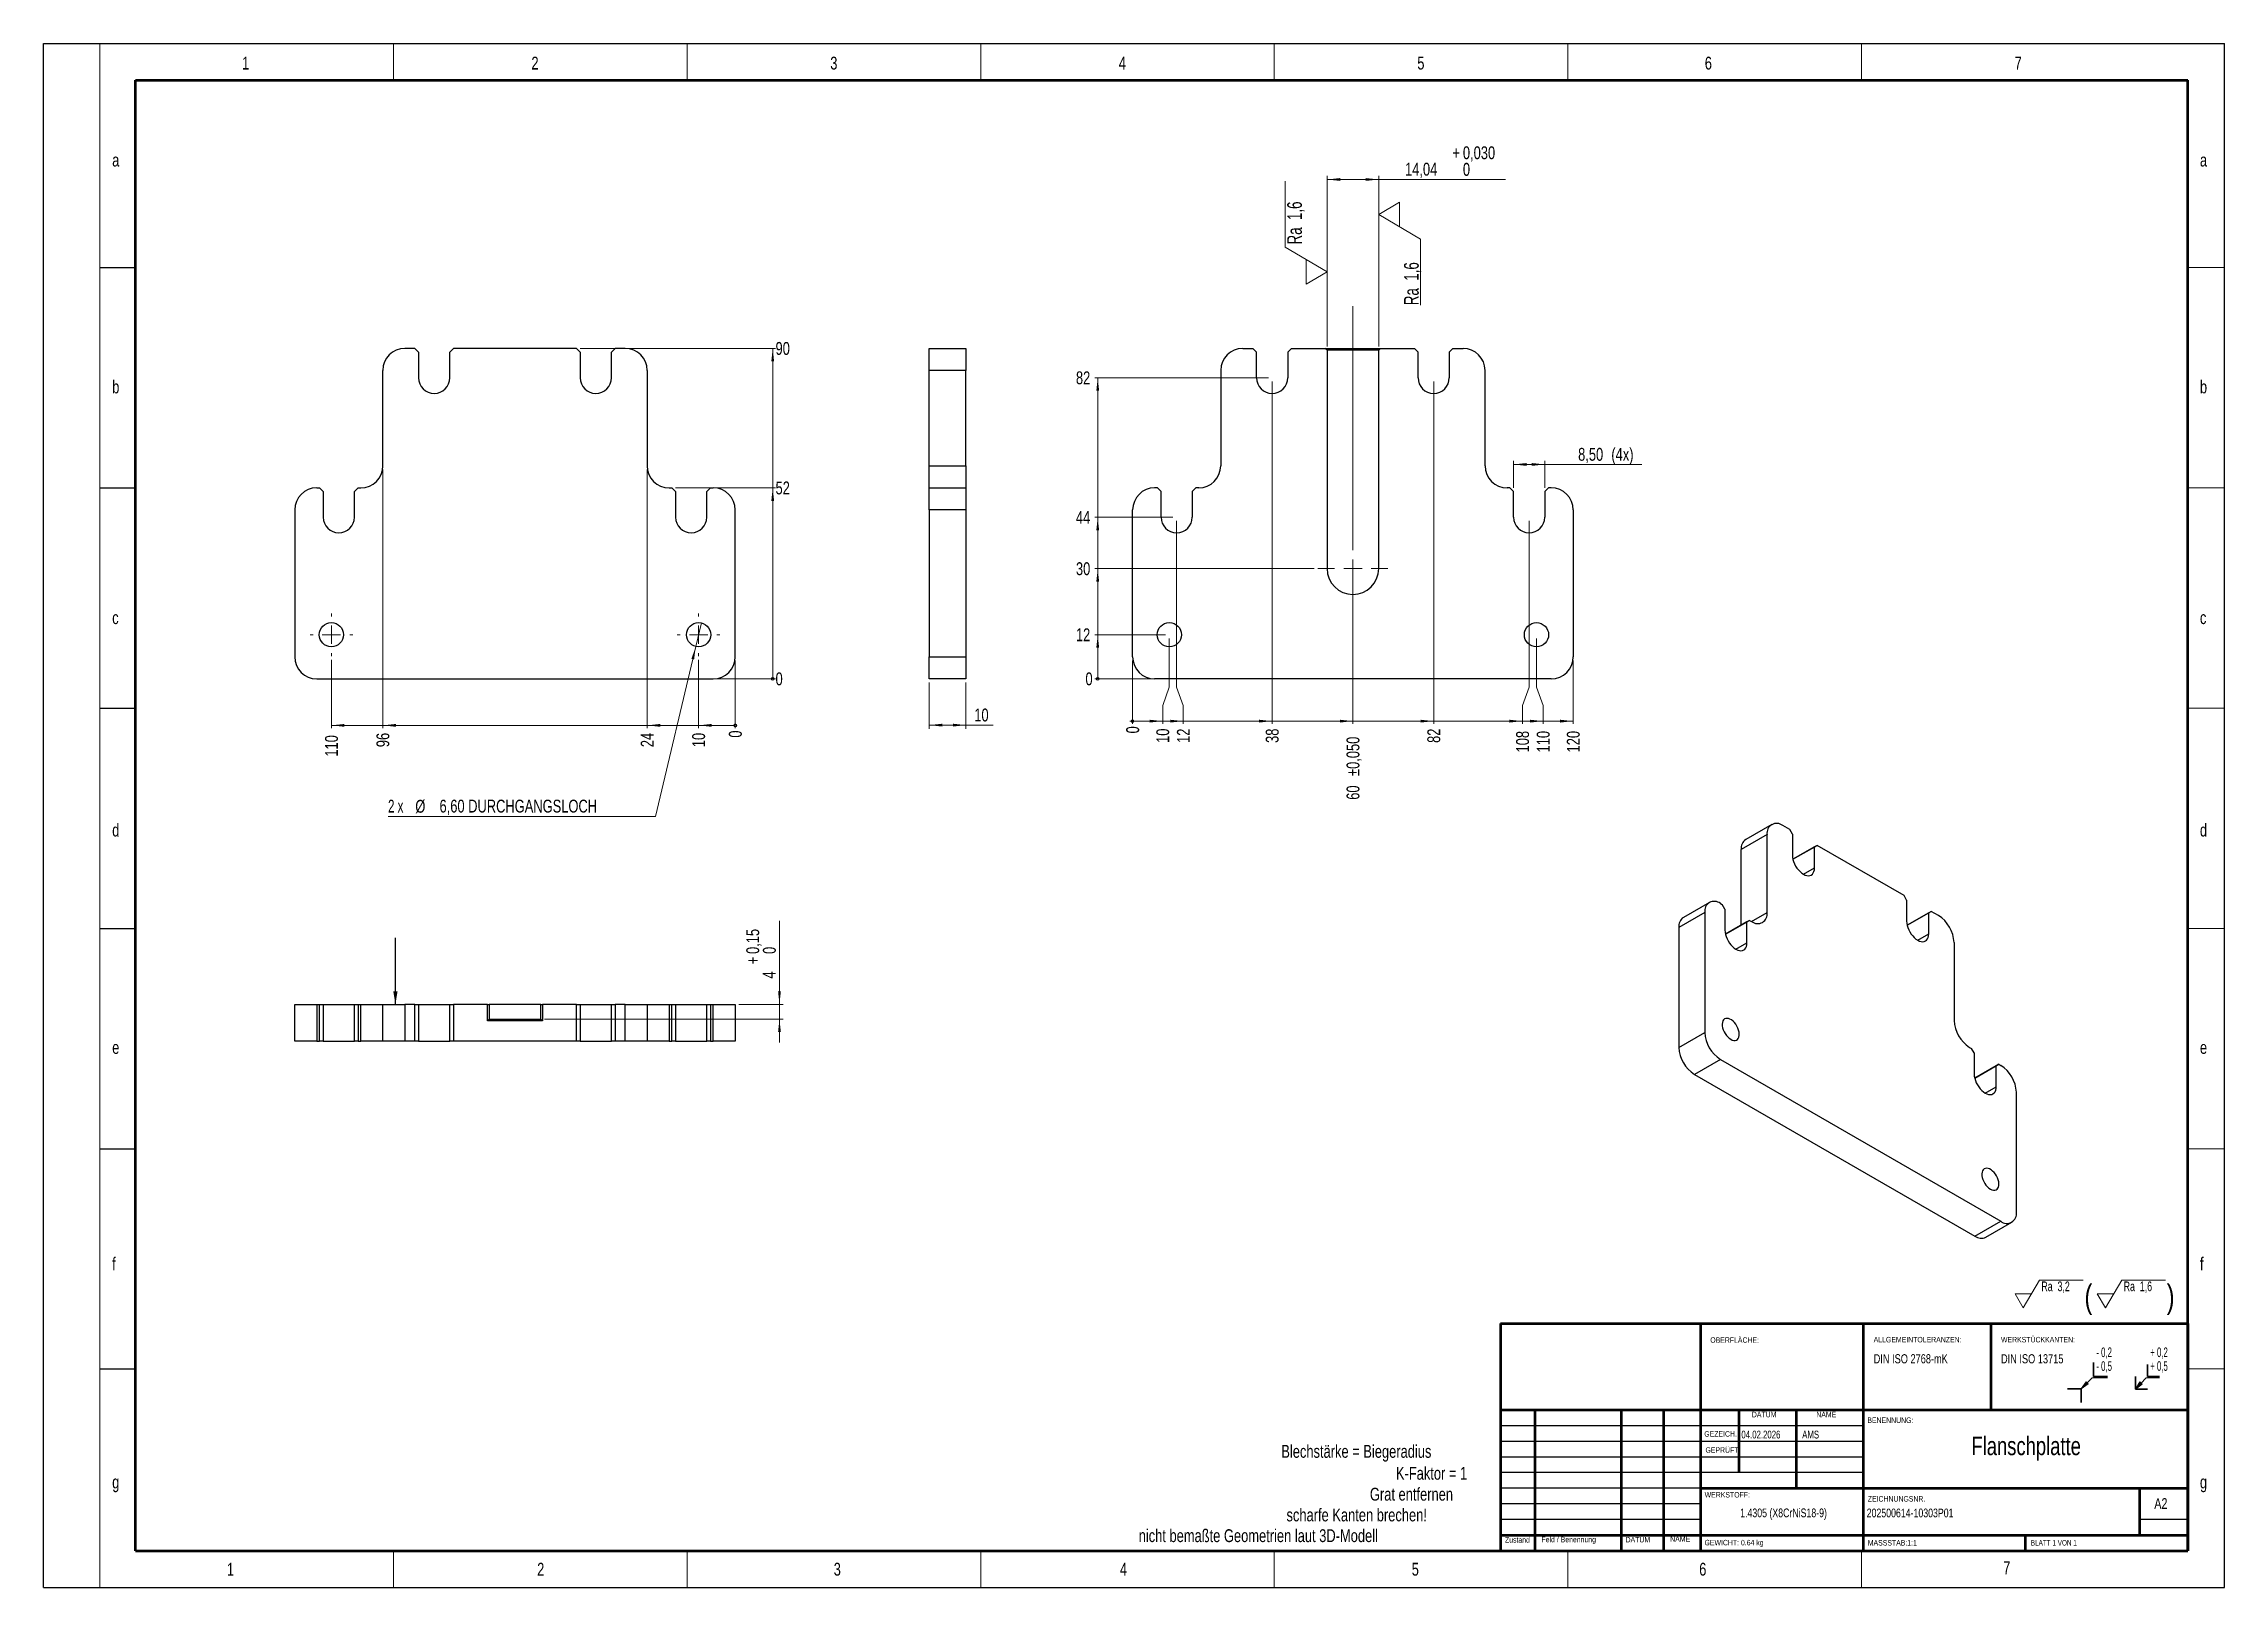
# Model space of a CAD drawing. Header units: millimetres. Extents: x 0 to 594, y 0 to 421.
import ezdxf

# ---------------------------------------------------------------- set-up
doc = ezdxf.new("R2010")
doc.units = ezdxf.units.MM
doc.header["$PDSIZE"] = -1
doc.styles.add('SLDTEXTSTYLE0', font='TXT', dxfattribs={"width": 0.605})
doc.styles.add('SLDTEXTSTYLE1', font='TXT', dxfattribs={"width": 0.678571})
doc.styles.add('SLDTEXTSTYLE2', font='TXT', dxfattribs={"width": 0.75})
doc.styles.add('SLDTEXTSTYLE3', font='TXT', dxfattribs={"width": 0.692308})
doc.styles.add('SLDTEXTSTYLE4', font='TXT', dxfattribs={"width": 0.666667})
doc.dimstyles.new('SLDDIMSTYLE0', dxfattribs={"dimtxt": 3.5, "dimasz": 0.254, "dimexe": 0, "dimexo": 0.0625, "dimgap": 0.875, "dimtad": 0, "dimtih": 1, "dimtoh": 1, "dimdec": 0, "dimrnd": 1e-09, "dimdsep": 46, "dimtxsty": 'SLDTEXTSTYLE2', "dimblk1": 'ORIGIN', "dimblk2": 'ORIGIN', "dimsah": 1, "dimcen": 0.09, "dimadec": 0, "dimazin": 2, "dimtfac": 1, "dimtdec": 3, "dimtofl": 0, "dimtmove": 0, "dimatfit": 3, "dimldrblk": 'ORIGIN', "dimfxl": 1, "dimfrac": 2, "dimtolj": 1, "dimtzin": 12, "dimarcsym": 0})
doc.dimstyles.new('SLDDIMSTYLE1', dxfattribs={"dimtxt": 3.5, "dimasz": 3.556, "dimexe": 0, "dimexo": 0.0625, "dimgap": 0.875, "dimtad": 0, "dimtih": 1, "dimtoh": 1, "dimrnd": 1e-09, "dimzin": 12, "dimdsep": 46, "dimtxsty": 'SLDTEXTSTYLE2', "dimsah": 1, "dimcen": 0.09, "dimadec": 0, "dimazin": 3, "dimtfac": 1, "dimtdec": 3, "dimtofl": 0, "dimtmove": 0, "dimatfit": 3, "dimfxl": 1, "dimfrac": 2, "dimtolj": 1, "dimtzin": 12, "dimarcsym": 0})
doc.dimstyles.new('SLDDIMSTYLE2', dxfattribs={"dimtxt": 3.5, "dimasz": 3.556, "dimexe": 0, "dimexo": 0.0625, "dimgap": 0.875, "dimtad": 0, "dimtih": 1, "dimtoh": 1, "dimrnd": 1e-09, "dimzin": 4, "dimdsep": 46, "dimtxsty": 'SLDTEXTSTYLE2', "dimblk1": 'NONE', "dimsah": 1, "dimcen": 0, "dimadec": 0, "dimazin": 1, "dimtfac": 1, "dimtdec": 3, "dimtmove": 0, "dimatfit": 3, "dimldrblk": 'NONE', "dimfxl": 1, "dimfrac": 2, "dimtolj": 1, "dimtzin": 12, "dimarcsym": 0})
doc.dimstyles.new('SLDDIMSTYLE3', dxfattribs={"dimtxt": 3.5, "dimasz": 3.556, "dimexe": 0, "dimexo": 0.0625, "dimgap": 0.875, "dimtad": 1, "dimrnd": 1e-09, "dimzin": 12, "dimdsep": 46, "dimtxsty": 'SLDTEXTSTYLE2', "dimsah": 1, "dimcen": 0.09, "dimadec": 0, "dimazin": 3, "dimtfac": 1, "dimtdec": 3, "dimtofl": 0, "dimtmove": 0, "dimatfit": 3, "dimfxl": 1, "dimfrac": 2, "dimtolj": 1, "dimtzin": 12, "dimarcsym": 0})
doc.dimstyles.new('SLDDIMSTYLE4', dxfattribs={"dimtxt": 3.5, "dimasz": 3.556, "dimexe": 0, "dimexo": 0.0625, "dimgap": 0.875, "dimtad": 0, "dimtih": 1, "dimtoh": 1, "dimrnd": 1e-09, "dimzin": 12, "dimdsep": 46, "dimtxsty": 'SLDTEXTSTYLE2', "dimsah": 1, "dimcen": 0.09, "dimadec": 0, "dimazin": 3, "dimtol": 1, "dimtp": 0.05, "dimtm": 0.05, "dimtfac": 1, "dimtdec": 3, "dimtofl": 0, "dimtmove": 0, "dimatfit": 3, "dimfxl": 1, "dimfrac": 2, "dimtolj": 1, "dimarcsym": 0})
doc.dimstyles.new('SLDDIMSTYLE5', dxfattribs={"dimtxt": 3.5, "dimasz": 3.556, "dimexe": 0, "dimexo": 0.0625, "dimgap": 0.875, "dimtad": 1, "dimrnd": 1e-09, "dimzin": 12, "dimdsep": 46, "dimtxsty": 'SLDTEXTSTYLE2', "dimsah": 1, "dimcen": 0.09, "dimadec": 0, "dimazin": 3, "dimtol": 1, "dimtp": 0.03, "dimtfac": 1, "dimtdec": 3, "dimtofl": 0, "dimtmove": 0, "dimatfit": 3, "dimfxl": 1, "dimfrac": 2, "dimtolj": 1, "dimarcsym": 0})
doc.dimstyles.new('SLDDIMSTYLE6', dxfattribs={"dimtxt": 3.5, "dimasz": 3.556, "dimexe": 0, "dimexo": 0.0625, "dimgap": 0.875, "dimtad": 1, "dimrnd": 1e-09, "dimzin": 12, "dimdsep": 46, "dimtxsty": 'SLDTEXTSTYLE2', "dimsah": 1, "dimcen": 0.09, "dimadec": 0, "dimazin": 3, "dimtol": 1, "dimtp": 0.15, "dimtfac": 1, "dimtmove": 0, "dimatfit": 0, "dimfxl": 1, "dimfrac": 2, "dimtolj": 1, "dimarcsym": 0})
doc.dimstyles.new('SLDDIMSTYLE8', dxfattribs={"dimtxt": 0.18, "dimasz": 3.556, "dimexe": 0, "dimexo": 0.0625, "dimgap": 0, "dimtad": 0, "dimtih": 1, "dimtoh": 1, "dimdec": 0, "dimrnd": 1e-09, "dimzin": 0, "dimdsep": 46, "dimtxsty": 'Standard', "dimsah": 1, "dimcen": 0.09, "dimadec": 0, "dimazin": 0, "dimtfac": 3.556, "dimtdec": 0, "dimtofl": 0, "dimtmove": 0, "dimatfit": 3, "dimfxl": 1, "dimfrac": 2, "dimtolj": 1, "dimtzin": 0, "dimarcsym": 0})

msp = doc.modelspace()

# ---------------------------------------------------------------- texts
at = {"color": 7, "linetype": 'Continuous', "lineweight": 0}
for s, insert, char_height, attachment_point, style in [('1', (54.042, 416.945), 3.5, 1, 'SLDTEXTSTYLE2'), ('2', (132.855, 416.945), 3.5, 1, 'SLDTEXTSTYLE2'), ('3', (214.252, 416.945), 3.5, 1, 'SLDTEXTSTYLE2'), ('4', (292.832, 416.945), 3.5, 1, 'SLDTEXTSTYLE2'), ('5', (374.142, 416.945), 3.5, 1, 'SLDTEXTSTYLE2'), ('6', (452.439, 416.945), 3.5, 1, 'SLDTEXTSTYLE2'), ('7', (536.826, 416.945), 3.5, 1, 'SLDTEXTSTYLE2'), ('a', (18.675, 390.526), 3.5, 1, 'SLDTEXTSTYLE2'), ('a', (587.302, 390.526), 3.5, 1, 'SLDTEXTSTYLE2'), ('b', (18.675, 328.74), 3.5, 1, 'SLDTEXTSTYLE2'), ('b', (587.302, 328.74), 3.5, 1, 'SLDTEXTSTYLE2'), ('c', (18.675, 265.882), 3.5, 1, 'SLDTEXTSTYLE2'), ('c', (587.302, 265.882), 3.5, 1, 'SLDTEXTSTYLE2'), ('d', (18.675, 208.025), 3.5, 1, 'SLDTEXTSTYLE2'), ('d', (587.302, 208.025), 3.5, 1, 'SLDTEXTSTYLE2'), ('e', (18.675, 148.816), 3.5, 1, 'SLDTEXTSTYLE2'), ('e', (587.302, 148.816), 3.5, 1, 'SLDTEXTSTYLE2'), ('f', (18.675, 89.898), 3.5, 1, 'SLDTEXTSTYLE2'), ('f', (587.302, 89.898), 3.5, 1, 'SLDTEXTSTYLE2'), ('OBERFLÄCHE:', (453.938, 68.128), 1.5, 1, 'SLDTEXTSTYLE2'), ('DATUM', (465.263, 47.836), 1.5, 1, 'SLDTEXTSTYLE2'), ('NAME', (482.812, 47.836), 1.5, 1, 'SLDTEXTSTYLE2'), ('GEZEICH.', (452.303, 42.561), 1.5, 1, 'SLDTEXTSTYLE2'), ('04.02.2026', (462.413, 42.683), 2.1167, 1, 'SLDTEXTSTYLE2'), ('AMS', (478.971, 42.683), 2.1167, 1, 'SLDTEXTSTYLE2'), ('BENENNUNG:', (496.718, 46.278), 1.5, 1, 'SLDTEXTSTYLE2'), ('Blechstärke = Biegeradius', (337.102, 38.798), 3.5, 1, 'SLDTEXTSTYLE2'), ('GEPRÜFT', (452.627, 38.176), 1.5, 1, 'SLDTEXTSTYLE2'), ('Flanschplatte', (539.971, 41.02), 5, 2, 'SLDTEXTSTYLE2'), ('K-Faktor = 1', (368.32, 32.829), 3.5, 1, 'SLDTEXTSTYLE2'), ('g', (18.675, 30.458), 3.5, 1, 'SLDTEXTSTYLE2'), ('Grat entfernen', (361.233, 27.132), 3.5, 1, 'SLDTEXTSTYLE2'), ('WERKSTOFF:', (452.408, 25.986), 1.5, 1, 'SLDTEXTSTYLE2'), ('ZEICHNUNGSNR.', (496.836, 24.869), 1.5, 1, 'SLDTEXTSTYLE2'), ('A2', (574.883, 24.301), 2.9104, 1, 'SLDTEXTSTYLE2'), ('g', (587.302, 30.458), 3.5, 1, 'SLDTEXTSTYLE2'), ('scharfe Kanten brechen!', (338.512, 21.483), 3.5, 1, 'SLDTEXTSTYLE2'), ('1.4305 (X8CrNiS18-9)', (473.897, 21.486), 2.38125, 2, 'SLDTEXTSTYLE2'), ('202500614-10303P01', (496.542, 21.464), 2.38125, 1, 'SLDTEXTSTYLE2'), ('nicht bemaßte Geometrien laut 3D-Modell', (298.257, 15.835), 3.5, 1, 'SLDTEXTSTYLE2'), ('Zustand', (398.022, 13.698), 1.5, 1, 'SLDTEXTSTYLE2'), ('Feld / Benennung', (407.959, 13.789), 1.5, 1, 'SLDTEXTSTYLE2'), ('DATUM', (430.872, 13.752), 1.5, 1, 'SLDTEXTSTYLE2'), ('NAME', (443.022, 13.939), 1.5, 1, 'SLDTEXTSTYLE2'), ('GEWICHT: 0.64 kg', (452.38, 12.949), 1.4986, 1, 'SLDTEXTSTYLE2'), ('MASSSTAB:1:1', (496.836, 12.9), 1.5, 1, 'SLDTEXTSTYLE2'), ('BLATT 1 VON 1', (541.24, 12.9), 1.5, 1, 'SLDTEXTSTYLE3'), ('1', (49.922, 6.698), 3.5, 1, 'SLDTEXTSTYLE2'), ('2', (134.419, 6.698), 3.5, 1, 'SLDTEXTSTYLE2'), ('3', (215.19, 6.698), 3.5, 1, 'SLDTEXTSTYLE2'), ('4', (293.138, 6.698), 3.5, 1, 'SLDTEXTSTYLE2'), ('5', (372.623, 6.698), 3.5, 1, 'SLDTEXTSTYLE2'), ('6', (450.916, 6.698), 3.5, 1, 'SLDTEXTSTYLE2'), ('7', (533.716, 7.083), 3.5, 1, 'SLDTEXTSTYLE2')]:
    msp.add_mtext(s, dxfattribs=dict(at, insert=insert, char_height=char_height, attachment_point=attachment_point, style=style))

# ---------------------------------------------------------------- blocks, each defined once
blk = doc.blocks.new('SW_NOTE_0')
at = {"color": 0, "linetype": 'Continuous', "lineweight": 0, "insert": (0, 4.51), "char_height": 3.5, "attachment_point": 1, "style": 'SLDTEXTSTYLE0'}
blk.add_mtext('+ 0,5', dxfattribs=at)
blk = doc.blocks.new('SW_NOTE_0_1')
at = {"color": 0, "linetype": 'Continuous', "lineweight": 0, "insert": (0, 4.51), "char_height": 3.5, "attachment_point": 1, "style": 'SLDTEXTSTYLE0'}
blk.add_mtext('+ 0,2', dxfattribs=at)
blk = doc.blocks.new('SW_NOTE_0_2')
at = {"color": 0, "linetype": 'Continuous', "lineweight": 0, "insert": (0, 4.51), "char_height": 3.5, "attachment_point": 1, "style": 'SLDTEXTSTYLE0'}
blk.add_mtext('- 0,2', dxfattribs=at)
blk = doc.blocks.new('SW_NOTE_0_3')
at = {"color": 0, "linetype": 'Continuous', "lineweight": 0, "insert": (0, 4.51), "char_height": 3.5, "attachment_point": 1, "style": 'SLDTEXTSTYLE0'}
blk.add_mtext('- 0,5', dxfattribs=at)
blk = doc.blocks.new('Block3')
at = {"linetype": 'Continuous'}
for points in [[(735.45, 277.8), (737.92, 279.57), (737.22, 280.27)], [(755.16, 277.71), (757.62, 279.47), (756.78, 280.26)]]:
    blk.add_hatch(color=7, dxfattribs=at).paths.add_polyline_path(points, flags=0)
at = {"color": 7, "linetype": 'Continuous', "lineweight": 35}
for p, q in [((739.95, 287.3), (739.95, 282.3)), ((759.52, 286.66), (759.52, 282.3)), ((730.45, 277.8), (735.45, 277.8)), ((735.45, 277.8), (735.45, 272.8)), ((739.95, 282.3), (744.95, 282.3)), ((755.16, 277.71), (755.16, 282.3)), ((759.52, 277.71), (755.16, 277.71)), ((759.52, 282.3), (763.89, 282.3))]:
    blk.add_line(p, q, dxfattribs=at)
at = {"color": 7, "linetype": 'Continuous', "lineweight": 18}
for p, q in [((735.45, 277.8), (739.45, 281.8)), ((735.45, 277.8), (737.22, 280.27)), ((735.45, 277.8), (737.92, 279.57)), ((737.22, 280.27), (737.92, 279.57)), ((739.45, 281.8), (744.95, 281.8)), ((755.16, 277.71), (759.02, 281.8)), ((755.16, 277.71), (756.78, 280.26)), ((755.16, 277.71), (757.62, 279.47)), ((756.78, 280.26), (757.62, 279.47)), ((759.02, 281.8), (763.89, 281.8))]:
    blk.add_line(p, q, dxfattribs=at)
at = {"color": 7, "linetype": 'Continuous', "lineweight": 0}
for p in [(737.57, 279.92), (757.2, 279.87)]:
    blk.add_point(p, dxfattribs=at)
for name, p in [('SW_NOTE_0_2', (740.95, 288.28)), ('SW_NOTE_0_3', (740.95, 283.28)), ('SW_NOTE_0_1', (760.52, 288.3)), ('SW_NOTE_0', (760.52, 283.3))]:
    blk.add_blockref(name, p, dxfattribs=at)
blk = doc.blocks.new('SW_NOTE_0_4')
at = {"color": 0, "linetype": 'Continuous', "lineweight": 0}
for p, q in [((-4.95, -3.78), (-0.49, 3.78)), ((-0.49, 3.78), (11.38, 3.78)), ((17.46, -3.78), (21.92, 3.78)), ((21.92, 3.78), (33.79, 3.78)), ((-4.95, -3.78), (-7.18, 0)), ((-2.72, 0), (-7.18, 0)), ((17.46, -3.78), (15.23, 0)), ((19.69, 0), (15.23, 0))]:
    blk.add_line(p, q, dxfattribs=at)
at = {"color": 0, "linetype": 'Continuous', "lineweight": 0, "attachment_point": 1}
for s, insert, char_height, style in [('Ra  3,2', (0, 3.41), 2.646, 'SLDTEXTSTYLE1'), ('(', (11.75, 2.54), 6.35, 'SLDTEXTSTYLE2'), ('Ra  1,6', (22.41, 3.41), 2.646, 'SLDTEXTSTYLE1'), (')', (34.15, 2.54), 6.35, 'SLDTEXTSTYLE2')]:
    blk.add_mtext(s, dxfattribs=dict(at, insert=insert, char_height=char_height, style=style))
blk = doc.blocks.new('SW_NOTE_0_5')
at = {"color": 0, "linetype": 'Continuous', "lineweight": 0, "attachment_point": 1, "style": 'SLDTEXTSTYLE2'}
for s, insert, char_height in [('ALLGEMEINTOLERANZEN:', (0, 1.93), 1.5), ('DIN ISO 2768-mK', (0, -2.78), 2.5)]:
    blk.add_mtext(s, dxfattribs=dict(at, insert=insert, char_height=char_height))
blk = doc.blocks.new('SW_NOTE_0_6')
at = {"color": 0, "linetype": 'Continuous', "lineweight": 0, "attachment_point": 1, "style": 'SLDTEXTSTYLE2'}
for s, insert, char_height in [('WERKSTÜCKKANTEN:', (0, 1.93), 1.5), ('DIN ISO 13715', (0, -2.78), 2.5)]:
    blk.add_mtext(s, dxfattribs=dict(at, insert=insert, char_height=char_height))
blk = doc.blocks.new('_Origin')
at = {"color": 0, "linetype": 'ByBlock', "lineweight": -2}
blk.add_line((0, 0), (-1, 0), dxfattribs=at)
blk.add_circle((0, 0), 0.5, dxfattribs=at)
blk = doc.blocks.new('_D')
at = {"color": 7, "linetype": 'Continuous', "lineweight": 0}
blk.add_line((188.39, 252.49), (188.39, 234.03), dxfattribs=at)
at = {"color": 7, "linetype": 'Continuous', "lineweight": 18, "xscale": 0.762, "yscale": 0.762}
blk.add_blockref('_Origin', (188.39, 234.8), dxfattribs=at)
at = {"color": 7, "linetype": 'Continuous', "lineweight": 18, "insert": (186.65, 231.45), "char_height": 3.5, "attachment_point": 1, "rotation": 90, "style": 'SLDTEXTSTYLE2'}
blk.add_mtext('0', dxfattribs=at)
blk = doc.blocks.new('_D_1')
at = {"color": 7, "linetype": 'Continuous', "lineweight": 0}
for p, q in [((178.39, 252.69), (178.39, 234.03)), ((188.39, 234.8), (178.39, 234.8))]:
    blk.add_line(p, q, dxfattribs=at)
at = {"color": 7, "linetype": 'Continuous', "lineweight": 18}
blk.add_solid([(178.39, 234.8), (181.94, 234.42), (181.94, 235.18)], dxfattribs=at)
at = {"color": 7, "linetype": 'Continuous', "lineweight": 18, "insert": (176.65, 228.86), "char_height": 3.5, "attachment_point": 1, "rotation": 90, "style": 'SLDTEXTSTYLE2'}
blk.add_mtext('10', dxfattribs=at)
blk = doc.blocks.new('_D_2')
at = {"color": 7, "linetype": 'Continuous', "lineweight": 0}
for p, q in [((164.39, 304.49), (164.39, 234.03)), ((178.39, 234.8), (164.39, 234.8))]:
    blk.add_line(p, q, dxfattribs=at)
at = {"color": 7, "linetype": 'Continuous', "lineweight": 18}
blk.add_solid([(164.39, 234.8), (167.94, 234.42), (167.94, 235.18)], dxfattribs=at)
at = {"color": 7, "linetype": 'Continuous', "lineweight": 18, "insert": (162.65, 228.86), "char_height": 3.5, "attachment_point": 1, "rotation": 90, "style": 'SLDTEXTSTYLE2'}
blk.add_mtext('24', dxfattribs=at)
blk = doc.blocks.new('_D_3')
at = {"color": 7, "linetype": 'Continuous', "lineweight": 0}
for p, q in [((92.39, 304.49), (92.39, 234.03)), ((164.39, 234.8), (92.39, 234.8))]:
    blk.add_line(p, q, dxfattribs=at)
at = {"color": 7, "linetype": 'Continuous', "lineweight": 18}
blk.add_solid([(92.39, 234.8), (95.94, 234.42), (95.94, 235.18)], dxfattribs=at)
at = {"color": 7, "linetype": 'Continuous', "lineweight": 18, "insert": (90.65, 228.86), "char_height": 3.5, "attachment_point": 1, "rotation": 90, "style": 'SLDTEXTSTYLE2'}
blk.add_mtext('96', dxfattribs=at)
blk = doc.blocks.new('_D_4')
at = {"color": 7, "linetype": 'Continuous', "lineweight": 0}
for p, q in [((78.39, 252.69), (78.39, 234.03)), ((92.39, 234.8), (78.39, 234.8))]:
    blk.add_line(p, q, dxfattribs=at)
at = {"color": 7, "linetype": 'Continuous', "lineweight": 18}
blk.add_solid([(78.39, 234.8), (81.94, 234.42), (81.94, 235.18)], dxfattribs=at)
at = {"color": 7, "linetype": 'Continuous', "lineweight": 18, "insert": (76.65, 226.28), "char_height": 3.5, "attachment_point": 1, "rotation": 90, "style": 'SLDTEXTSTYLE2'}
blk.add_mtext('110', dxfattribs=at)
blk = doc.blocks.new('_D_5')
at = {"color": 7, "linetype": 'Continuous', "lineweight": 0}
blk.add_line((183.39, 247.49), (199.35, 247.49), dxfattribs=at)
at = {"color": 7, "linetype": 'Continuous', "lineweight": 18, "xscale": 0.762, "yscale": 0.762}
blk.add_blockref('_Origin', (198.58, 247.49), dxfattribs=at)
at = {"color": 7, "linetype": 'Continuous', "lineweight": 18, "insert": (199.35, 249.22), "char_height": 3.5, "attachment_point": 1, "style": 'SLDTEXTSTYLE2'}
blk.add_mtext('0', dxfattribs=at)
blk = doc.blocks.new('_D_6')
at = {"color": 7, "linetype": 'Continuous', "lineweight": 0}
for p, q in [((172.14, 299.49), (199.35, 299.49)), ((198.58, 247.49), (198.58, 299.49))]:
    blk.add_line(p, q, dxfattribs=at)
at = {"color": 7, "linetype": 'Continuous', "lineweight": 18}
blk.add_solid([(198.58, 299.49), (198.2, 295.93), (198.96, 295.93)], dxfattribs=at)
at = {"color": 7, "linetype": 'Continuous', "lineweight": 18, "insert": (199.35, 301.22), "char_height": 3.5, "attachment_point": 1, "style": 'SLDTEXTSTYLE2'}
blk.add_mtext('52', dxfattribs=at)
blk = doc.blocks.new('_D_7')
at = {"color": 7, "linetype": 'Continuous', "lineweight": 0}
for p, q in [((146.14, 337.49), (199.35, 337.49)), ((198.58, 299.49), (198.58, 337.49))]:
    blk.add_line(p, q, dxfattribs=at)
at = {"color": 7, "linetype": 'Continuous', "lineweight": 18}
blk.add_solid([(198.58, 337.49), (198.2, 333.93), (198.96, 333.93)], dxfattribs=at)
at = {"color": 7, "linetype": 'Continuous', "lineweight": 18, "insert": (199.35, 339.22), "char_height": 3.5, "attachment_point": 1, "style": 'SLDTEXTSTYLE2'}
blk.add_mtext('90', dxfattribs=at)
blk = doc.blocks.new('_D_8')
at = {"color": 7, "linetype": 'Continuous', "lineweight": 0}
for p, q in [((179.15, 262.7), (177.62, 256.28)), ((177.62, 256.28), (166.64, 210)), ((166.64, 210), (93.82, 210))]:
    blk.add_line(p, q, dxfattribs=at)
at = {"color": 7, "linetype": 'Continuous', "lineweight": 18}
blk.add_solid([(177.62, 256.28), (176.43, 252.9), (177.17, 252.73)], dxfattribs=at)
at = {"color": 7, "linetype": 'Continuous', "lineweight": 18, "char_height": 3.5, "attachment_point": 1}
for s, insert, style in [('2 x', (93.82, 214.56), 'SLDTEXTSTYLE4'), ('%%c', (101.24, 214.51), 'SLDTEXTSTYLE2'), ('6,60 DURCHGANGSLOCH', (107.83, 214.56), 'SLDTEXTSTYLE2')]:
    blk.add_mtext(s, dxfattribs=dict(at, insert=insert, style=style))
blk = doc.blocks.new('_None')
blk = doc.blocks.new('SW_CENTERMARKSYMBOL_0')
at = {"color": 0, "linetype": 'Continuous', "lineweight": 18}
for p, q in [((-5, 0), (-5.8, 0)), ((0, 0), (-2.5, 0)), ((0, 5), (0, 5.8)), ((0, 0), (0, 2.5)), ((0, 0), (0, -2.5)), ((0, 0), (2.5, 0)), ((5, 0), (5.8, 0)), ((0, -5), (0, -5.8))]:
    blk.add_line(p, q, dxfattribs=at)
blk = doc.blocks.new('SW_CENTERMARKSYMBOL_1')
at = {"color": 0, "linetype": 'Continuous', "lineweight": 18}
for p, q in [((-5, 0), (-5.8, 0)), ((0, 0), (-2.5, 0)), ((0, 5), (0, 5.8)), ((0, 0), (0, 2.5)), ((0, 0), (0, -2.5)), ((0, 0), (2.5, 0)), ((5, 0), (5.8, 0)), ((0, -5), (0, -5.8))]:
    blk.add_line(p, q, dxfattribs=at)
blk = doc.blocks.new('_D_9')
at = {"color": 7, "linetype": 'Continuous', "lineweight": 0}
for p, q in [((241.21, 246.49), (241.21, 233.86)), ((251.21, 246.49), (251.21, 233.86)), ((241.21, 234.86), (251.21, 234.86)), ((251.21, 234.86), (258.65, 234.86))]:
    blk.add_line(p, q, dxfattribs=at)
at = {"color": 7, "linetype": 'Continuous', "lineweight": 18}
for points in [[(241.21, 234.86), (244.76, 234.48), (244.76, 235.25)], [(251.21, 234.86), (247.65, 235.25), (247.65, 234.48)]]:
    blk.add_solid(points, dxfattribs=at)
at = {"color": 7, "linetype": 'Continuous', "lineweight": 18, "insert": (253.48, 239.38), "char_height": 3.5, "attachment_point": 1, "style": 'SLDTEXTSTYLE2'}
blk.add_mtext('10', dxfattribs=at)
blk = doc.blocks.new('_D_10')
at = {"color": 7, "linetype": 'Continuous', "lineweight": 0}
blk.add_line((296.6, 252.49), (296.6, 235.19), dxfattribs=at)
at = {"color": 7, "linetype": 'Continuous', "lineweight": 18, "xscale": 0.762, "yscale": 0.762}
blk.add_blockref('_Origin', (296.6, 235.95), dxfattribs=at)
at = {"color": 7, "linetype": 'Continuous', "lineweight": 18, "insert": (294.87, 232.6), "char_height": 3.5, "attachment_point": 1, "rotation": 90, "style": 'SLDTEXTSTYLE2'}
blk.add_mtext('0', dxfattribs=at)
blk = doc.blocks.new('_D_11')
at = {"color": 7, "linetype": 'Continuous', "lineweight": 0}
for p, q in [((306.6, 245.19), (306.6, 258.49)), ((304.8, 240.19), (306.6, 245.19)), ((304.8, 240.19), (304.8, 235.19)), ((296.6, 235.95), (304.8, 235.95))]:
    blk.add_line(p, q, dxfattribs=at)
at = {"color": 7, "linetype": 'Continuous', "lineweight": 18}
blk.add_solid([(304.8, 235.95), (301.24, 236.33), (301.24, 235.57)], dxfattribs=at)
at = {"color": 7, "linetype": 'Continuous', "lineweight": 18, "insert": (303.06, 230.02), "char_height": 3.5, "attachment_point": 1, "rotation": 90, "style": 'SLDTEXTSTYLE2'}
blk.add_mtext('10', dxfattribs=at)
blk = doc.blocks.new('_D_12')
at = {"color": 7, "linetype": 'Continuous', "lineweight": 0}
for p, q in [((308.6, 245.19), (308.6, 290.49)), ((310.41, 240.19), (308.6, 245.19)), ((310.41, 240.19), (310.41, 235.19)), ((304.8, 235.95), (310.41, 235.95))]:
    blk.add_line(p, q, dxfattribs=at)
at = {"color": 7, "linetype": 'Continuous', "lineweight": 18}
blk.add_solid([(310.41, 235.95), (306.85, 236.33), (306.85, 235.57)], dxfattribs=at)
at = {"color": 7, "linetype": 'Continuous', "lineweight": 18, "insert": (308.68, 230.02), "char_height": 3.5, "attachment_point": 1, "rotation": 90, "style": 'SLDTEXTSTYLE2'}
blk.add_mtext('12', dxfattribs=at)
blk = doc.blocks.new('_D_13')
at = {"color": 7, "linetype": 'Continuous', "lineweight": 0}
for p, q in [((334.6, 328.49), (334.6, 235.19)), ((310.41, 235.95), (334.6, 235.95))]:
    blk.add_line(p, q, dxfattribs=at)
at = {"color": 7, "linetype": 'Continuous', "lineweight": 18}
blk.add_solid([(334.6, 235.95), (331.05, 236.33), (331.05, 235.57)], dxfattribs=at)
at = {"color": 7, "linetype": 'Continuous', "lineweight": 18, "insert": (332.87, 230.02), "char_height": 3.5, "attachment_point": 1, "rotation": 90, "style": 'SLDTEXTSTYLE2'}
blk.add_mtext('38', dxfattribs=at)
blk = doc.blocks.new('_D_14')
at = {"color": 7, "linetype": 'Continuous', "lineweight": 0}
for p, q in [((356.6, 276.49), (356.6, 235.19)), ((334.6, 235.95), (356.6, 235.95))]:
    blk.add_line(p, q, dxfattribs=at)
at = {"color": 7, "linetype": 'Continuous', "lineweight": 18}
blk.add_solid([(356.6, 235.95), (353.05, 236.33), (353.05, 235.57)], dxfattribs=at)
at = {"color": 7, "linetype": 'Continuous', "lineweight": 18, "char_height": 3.5, "attachment_point": 1, "rotation": 90, "style": 'SLDTEXTSTYLE2'}
for s, insert in [('±0,050', (354.87, 221.01)), ('60', (354.87, 214.53))]:
    blk.add_mtext(s, dxfattribs=dict(at, insert=insert))
blk = doc.blocks.new('_D_15')
at = {"color": 7, "linetype": 'Continuous', "lineweight": 0}
for p, q in [((378.6, 328.49), (378.6, 235.19)), ((356.6, 235.95), (378.6, 235.95))]:
    blk.add_line(p, q, dxfattribs=at)
at = {"color": 7, "linetype": 'Continuous', "lineweight": 18}
blk.add_solid([(378.6, 235.95), (375.05, 236.33), (375.05, 235.57)], dxfattribs=at)
at = {"color": 7, "linetype": 'Continuous', "lineweight": 18, "insert": (376.87, 230.02), "char_height": 3.5, "attachment_point": 1, "rotation": 90, "style": 'SLDTEXTSTYLE2'}
blk.add_mtext('82', dxfattribs=at)
blk = doc.blocks.new('_D_16')
at = {"color": 7, "linetype": 'Continuous', "lineweight": 0}
for p, q in [((404.6, 245.19), (404.6, 290.49)), ((402.8, 240.19), (404.6, 245.19)), ((402.8, 240.19), (402.8, 235.19)), ((378.6, 235.95), (402.8, 235.95))]:
    blk.add_line(p, q, dxfattribs=at)
at = {"color": 7, "linetype": 'Continuous', "lineweight": 18}
blk.add_solid([(402.8, 235.95), (399.24, 236.33), (399.24, 235.57)], dxfattribs=at)
at = {"color": 7, "linetype": 'Continuous', "lineweight": 18, "insert": (401.06, 227.43), "char_height": 3.5, "attachment_point": 1, "rotation": 90, "style": 'SLDTEXTSTYLE2'}
blk.add_mtext('108', dxfattribs=at)
blk = doc.blocks.new('_D_17')
at = {"color": 7, "linetype": 'Continuous', "lineweight": 0}
for p, q in [((406.6, 245.19), (406.6, 258.49)), ((408.41, 240.19), (406.6, 245.19)), ((408.41, 240.19), (408.41, 235.19)), ((402.8, 235.95), (408.41, 235.95))]:
    blk.add_line(p, q, dxfattribs=at)
at = {"color": 7, "linetype": 'Continuous', "lineweight": 18}
blk.add_solid([(408.41, 235.95), (404.85, 236.33), (404.85, 235.57)], dxfattribs=at)
at = {"color": 7, "linetype": 'Continuous', "lineweight": 18, "insert": (406.68, 227.43), "char_height": 3.5, "attachment_point": 1, "rotation": 90, "style": 'SLDTEXTSTYLE2'}
blk.add_mtext('110', dxfattribs=at)
blk = doc.blocks.new('_D_18')
at = {"color": 7, "linetype": 'Continuous', "lineweight": 0}
for p, q in [((416.6, 252.49), (416.6, 235.19)), ((408.41, 235.95), (416.6, 235.95))]:
    blk.add_line(p, q, dxfattribs=at)
at = {"color": 7, "linetype": 'Continuous', "lineweight": 18}
blk.add_solid([(416.6, 235.95), (413.05, 236.33), (413.05, 235.57)], dxfattribs=at)
at = {"color": 7, "linetype": 'Continuous', "lineweight": 18, "insert": (414.87, 227.43), "char_height": 3.5, "attachment_point": 1, "rotation": 90, "style": 'SLDTEXTSTYLE2'}
blk.add_mtext('120', dxfattribs=at)
blk = doc.blocks.new('_D_19')
at = {"color": 7, "linetype": 'Continuous', "lineweight": 0}
blk.add_line((301.6, 247.49), (286.34, 247.49), dxfattribs=at)
at = {"color": 7, "linetype": 'Continuous', "lineweight": 18, "xscale": 0.762, "yscale": 0.762}
blk.add_blockref('_Origin', (287.1, 247.49), dxfattribs=at)
at = {"color": 7, "linetype": 'Continuous', "lineweight": 18, "insert": (283.76, 249.22), "char_height": 3.5, "attachment_point": 1, "style": 'SLDTEXTSTYLE2'}
blk.add_mtext('0', dxfattribs=at)
blk = doc.blocks.new('_D_20')
at = {"color": 7, "linetype": 'Continuous', "lineweight": 0}
for p, q in [((305.6, 259.49), (286.34, 259.49)), ((287.1, 247.49), (287.1, 259.49))]:
    blk.add_line(p, q, dxfattribs=at)
at = {"color": 7, "linetype": 'Continuous', "lineweight": 18}
blk.add_solid([(287.1, 259.49), (286.72, 255.93), (287.48, 255.93)], dxfattribs=at)
at = {"color": 7, "linetype": 'Continuous', "lineweight": 18, "insert": (281.17, 261.22), "char_height": 3.5, "attachment_point": 1, "style": 'SLDTEXTSTYLE2'}
blk.add_mtext('12', dxfattribs=at)
blk = doc.blocks.new('_D_21')
at = {"color": 7, "linetype": 'Continuous', "lineweight": 0}
for p, q in [((346.08, 277.49), (286.34, 277.49)), ((287.1, 259.49), (287.1, 277.49))]:
    blk.add_line(p, q, dxfattribs=at)
at = {"color": 7, "linetype": 'Continuous', "lineweight": 18}
blk.add_solid([(287.1, 277.49), (286.72, 273.93), (287.48, 273.93)], dxfattribs=at)
at = {"color": 7, "linetype": 'Continuous', "lineweight": 18, "insert": (281.17, 279.22), "char_height": 3.5, "attachment_point": 1, "style": 'SLDTEXTSTYLE2'}
blk.add_mtext('30', dxfattribs=at)
blk = doc.blocks.new('_D_22')
at = {"color": 7, "linetype": 'Continuous', "lineweight": 0}
for p, q in [((307.6, 291.49), (286.34, 291.49)), ((287.1, 277.49), (287.1, 291.49))]:
    blk.add_line(p, q, dxfattribs=at)
at = {"color": 7, "linetype": 'Continuous', "lineweight": 18}
blk.add_solid([(287.1, 291.49), (286.72, 287.93), (287.48, 287.93)], dxfattribs=at)
at = {"color": 7, "linetype": 'Continuous', "lineweight": 18, "insert": (281.17, 293.22), "char_height": 3.5, "attachment_point": 1, "style": 'SLDTEXTSTYLE2'}
blk.add_mtext('44', dxfattribs=at)
blk = doc.blocks.new('_D_23')
at = {"color": 7, "linetype": 'Continuous', "lineweight": 0}
for p, q in [((333.6, 329.49), (286.34, 329.49)), ((287.1, 291.49), (287.1, 329.49))]:
    blk.add_line(p, q, dxfattribs=at)
at = {"color": 7, "linetype": 'Continuous', "lineweight": 18}
blk.add_solid([(287.1, 329.49), (286.72, 325.93), (287.48, 325.93)], dxfattribs=at)
at = {"color": 7, "linetype": 'Continuous', "lineweight": 18, "insert": (281.17, 331.22), "char_height": 3.5, "attachment_point": 1, "style": 'SLDTEXTSTYLE2'}
blk.add_mtext('82', dxfattribs=at)
blk = doc.blocks.new('_D_24')
at = {"color": 7, "linetype": 'Continuous', "lineweight": 0}
for p, q in [((349.58, 337.99), (349.58, 384.49)), ((349.58, 383.49), (363.62, 383.49)), ((363.62, 337.99), (363.62, 384.49)), ((363.62, 383.49), (398.19, 383.49))]:
    blk.add_line(p, q, dxfattribs=at)
at = {"color": 7, "linetype": 'Continuous', "lineweight": 18}
for points in [[(349.58, 383.49), (353.14, 383.11), (353.14, 383.87)], [(363.62, 383.49), (360.07, 383.87), (360.07, 383.11)]]:
    blk.add_solid(points, dxfattribs=at)
at = {"color": 7, "linetype": 'Continuous', "lineweight": 18, "char_height": 3.5, "attachment_point": 1, "style": 'SLDTEXTSTYLE2'}
for s, insert in [('0,030', (386.56, 392.52)), ('14,04', (370.8, 388.05)), ('+', (383.73, 392.52)), ('0', (386.56, 388))]:
    blk.add_mtext(s, dxfattribs=dict(at, insert=insert))
blk = doc.blocks.new('_D_25')
at = {"color": 7, "linetype": 'Continuous', "lineweight": 0}
for p, q in [((400.35, 299.49), (400.35, 306.87)), ((400.35, 305.87), (408.85, 305.87)), ((408.85, 299.49), (408.85, 306.87)), ((408.85, 305.87), (435.26, 305.87))]:
    blk.add_line(p, q, dxfattribs=at)
at = {"color": 7, "linetype": 'Continuous', "lineweight": 18}
for points in [[(400.35, 305.87), (403.91, 305.49), (403.91, 306.25)], [(408.85, 305.87), (405.3, 306.25), (405.3, 305.49)]]:
    blk.add_solid(points, dxfattribs=at)
at = {"color": 7, "linetype": 'Continuous', "lineweight": 18, "char_height": 3.5, "attachment_point": 1, "style": 'SLDTEXTSTYLE2'}
for s, insert in [('8,50', (417.94, 310.38)), ('(4x)', (426.99, 310.38))]:
    blk.add_mtext(s, dxfattribs=dict(at, insert=insert))
blk = doc.blocks.new('SW_CENTERMARKSYMBOL_2')
at = {"color": 0, "linetype": 'Continuous', "lineweight": 18}
for p, q in [((0, 5), (0, 71.48)), ((-5, 0), (-9.52, 0)), ((0, 0), (-2.5, 0)), ((0, 0), (0, 2.5)), ((0, 0), (0, -2.5)), ((0, 0), (2.5, 0)), ((5, 0), (9.52, 0)), ((0, -5), (0, -9.52))]:
    blk.add_line(p, q, dxfattribs=at)
blk = doc.blocks.new('SW_SFSYMBOL_0')
at = {"color": 0, "linetype": 'Continuous', "lineweight": 0}
for p, q in [((-5.71, -0.74), (-5.71, 17.22)), ((5.71, -7.48), (-5.71, -0.74)), ((0, -4.11), (0, -10.85)), ((5.71, -7.48), (0, -10.85))]:
    blk.add_line(p, q, dxfattribs=at)
at = {"color": 0, "linetype": 'Continuous', "lineweight": 0, "insert": (-5.16, 0), "char_height": 4, "attachment_point": 1, "rotation": 90, "style": 'SLDTEXTSTYLE1'}
blk.add_mtext('Ra  1,6', dxfattribs=at)
blk = doc.blocks.new('SW_SFSYMBOL_1')
at = {"color": 0, "linetype": 'Continuous', "lineweight": 0}
for p, q in [((-12.06, 24.7), (-6.35, 28.07)), ((-12.06, 24.7), (-0.63, 17.96)), ((-6.35, 21.33), (-6.35, 28.07)), ((-0.63, 17.96), (-0.63, 0))]:
    blk.add_line(p, q, dxfattribs=at)
at = {"color": 0, "linetype": 'Continuous', "lineweight": 0, "insert": (-5.16, 0), "char_height": 4, "attachment_point": 1, "rotation": 90, "style": 'SLDTEXTSTYLE1'}
blk.add_mtext('Ra  1,6', dxfattribs=at)
blk = doc.blocks.new('_D_26')
at = {"color": 7, "linetype": 'Continuous', "lineweight": 0}
for p, q in [((200.42, 158.81), (200.42, 181.58)), ((136.41, 154.81), (201.42, 154.81)), ((189.39, 158.81), (201.42, 158.81)), ((200.42, 158.81), (200.42, 154.81)), ((200.42, 154.81), (200.42, 148.46))]:
    blk.add_line(p, q, dxfattribs=at)
at = {"color": 7, "linetype": 'Continuous', "lineweight": 18}
for points in [[(200.42, 158.81), (200.8, 162.37), (200.04, 162.37)], [(200.42, 154.81), (200.04, 151.26), (200.8, 151.26)]]:
    blk.add_solid(points, dxfattribs=at)
at = {"color": 7, "linetype": 'Continuous', "lineweight": 18, "char_height": 3.5, "attachment_point": 1, "rotation": 90, "style": 'SLDTEXTSTYLE2'}
for s, insert in [('0,15', (191.39, 172.53)), ('0', (195.91, 172.53)), ('+', (191.39, 169.7)), ('4', (195.86, 165.82))]:
    blk.add_mtext(s, dxfattribs=dict(at, insert=insert))

# ---------------------------------------------------------------- dimensions: what is measured, and where the dimension line sits
at = {"color": 7, "linetype": 'Continuous', "lineweight": 18}
for base, p1, p2, dimstyle, picture, middle in [((363.623, 383.487), (349.583, 336.987), (363.623, 336.987), 'SLDDIMSTYLE5', '_D_24', (384.494, 383.487)), ((251.206, 234.865), (241.206, 247.487), (251.206, 247.487), 'SLDDIMSTYLE3', '_D_9', (256.066, 234.865))]:
    dim = msp.add_linear_dim(base=base, p1=p1, p2=p2, dimstyle=dimstyle, dxfattribs=at)
    dim.commit()
    dim.dimension.update_dxf_attribs({"geometry": picture, "text_midpoint": middle, "dimtype": 160})
for feature_location, offset, dtype, origin, dimstyle, picture, middle in [((145.136, 337.487), (54.21, 0), 0, (182.386, 247.487), 'SLDDIMSTYLE1', '_D_7', (201.932, 337.487)), ((334.603, 329.487), (-48.261, 0), 0, (302.603, 247.487), 'SLDDIMSTYLE1', '_D_23', (283.756, 329.487)), ((334.603, 329.487), (0, -94.297), 1, (296.603, 253.487), 'SLDDIMSTYLE1', '_D_13', (334.603, 232.604)), ((378.603, 329.487), (0, -94.297), 1, (296.603, 253.487), 'SLDDIMSTYLE1', '_D_15', (378.603, 232.604)), ((92.386, 305.487), (0, -71.453), 1, (188.386, 253.487), 'SLDDIMSTYLE1', '_D_3', (92.386, 231.448)), ((164.386, 305.487), (0, -71.453), 1, (188.386, 253.487), 'SLDDIMSTYLE1', '_D_2', (164.386, 231.448)), ((171.136, 299.487), (28.21, 0), 0, (182.386, 247.487), 'SLDDIMSTYLE1', '_D_6', (201.932, 299.487)), ((308.603, 291.487), (-22.261, 0), 0, (302.603, 247.487), 'SLDDIMSTYLE1', '_D_22', (283.756, 291.487)), ((308.603, 291.487), (1.806, -56.297), 1, (296.603, 253.487), 'SLDDIMSTYLE1', '_D_12', (310.409, 232.604)), ((404.603, 291.487), (-1.806, -56.297), 1, (296.603, 253.487), 'SLDDIMSTYLE1', '_D_16', (402.797, 231.311)), ((347.083, 277.487), (-60.741, 0), 0, (302.603, 247.487), 'SLDDIMSTYLE1', '_D_21', (283.756, 277.487)), ((356.603, 277.487), (0, -42.297), 1, (296.603, 253.487), 'SLDDIMSTYLE4', '_D_14', (356.603, 224.858)), ((306.603, 259.487), (-20.261, 0), 0, (302.603, 247.487), 'SLDDIMSTYLE1', '_D_20', (283.756, 259.487)), ((306.603, 259.487), (-1.806, -24.297), 1, (296.603, 253.487), 'SLDDIMSTYLE1', '_D_11', (304.797, 232.604)), ((406.603, 259.487), (1.806, -24.297), 1, (296.603, 253.487), 'SLDDIMSTYLE1', '_D_17', (408.409, 231.311)), ((78.386, 253.687), (0, -19.653), 1, (188.386, 253.487), 'SLDDIMSTYLE1', '_D_4', (78.386, 230.155)), ((178.386, 253.687), (0, -19.653), 1, (188.386, 253.487), 'SLDDIMSTYLE1', '_D_1', (178.386, 231.448)), ((188.38570199, 253.487499773), (0, -19.453404567), 1, (188.38570199, 253.487499773), 'SLDDIMSTYLE0', '_D', (188.38570199, 232.741039608)), ((296.603140698, 253.487499773), (0, -18.297086855), 1, (296.603140698, 253.487499773), 'SLDDIMSTYLE0', '_D_10', (296.603140698, 233.89735732)), ((416.603, 253.487), (0, -18.297), 1, (296.603, 253.487), 'SLDDIMSTYLE1', '_D_18', (416.603, 231.311)), ((182.38570199, 247.487499773), (16.960072741, 0), 0, (182.38570199, 247.487499773), 'SLDDIMSTYLE0', '_D_5', (200.638830328, 247.487499773)), ((302.603140698, 247.487499773), (-16.261481744, 0), 0, (302.603140698, 247.487499773), 'SLDDIMSTYLE0', '_D_19', (285.048603358, 247.487499773))]:
    dim = msp.add_ordinate_dim(feature_location=feature_location, offset=offset, dtype=dtype, origin=origin, dimstyle=dimstyle, dxfattribs=at)
    dim.commit()
    dim.dimension.update_dxf_attribs({"geometry": picture, "text_midpoint": middle})
dim = msp.add_linear_dim(base=(408.853, 305.866), p1=(400.353, 298.487), p2=(408.853, 298.487), text='<>(4x)', dimstyle='SLDDIMSTYLE3', dxfattribs=at)
dim.commit()
dim.dimension.update_dxf_attribs({"geometry": '_D_25', "text_midpoint": (426.603, 305.866), "dimtype": 160})
dim = msp.add_diameter_dim_2p(p1=(179.148, 262.698), p2=(177.623, 256.277), text='2 x <> DURCHGANGSLOCH\\P', dimstyle='SLDDIMSTYLE2', dxfattribs=at)
dim.commit()
dim.dimension.update_dxf_attribs({"geometry": '_D_8', "text_midpoint": (129.437, 212.804), "dimtype": 163})
dim = msp.add_linear_dim(base=(200.423, 154.814), p1=(188.386, 158.814), p2=(135.406, 154.814), angle=90, dimstyle='SLDDIMSTYLE6', dxfattribs=at)
dim.commit()
dim.dimension.update_dxf_attribs({"geometry": '_D_26', "text_midpoint": (200.423, 173.698), "dimtype": 160})

# ---------------------------------------------------------------- linework, layer by layer
at = {"color": 7, "linetype": 'Continuous', "lineweight": 25}
for p, q in [((0, 0), (0, 420.5)), ((0, 420.5), (593.962, 420.5)), ((593.962, 0), (593.962, 420.5)), ((15.335, 359.5), (25, 359.5)), ((101.136, 337.487), (98.386, 337.487)), ((102.136, 336.487), (101.136, 337.487)), ((102.136, 336.487), (102.136, 329.487)), ((111.636, 337.487), (110.636, 336.487)), ((110.636, 329.487), (110.636, 336.487)), ((145.136, 337.487), (111.636, 337.487)), ((146.136, 336.487), (145.136, 337.487)), ((146.136, 336.487), (146.136, 329.487)), ((155.636, 337.487), (154.636, 336.487)), ((154.636, 329.487), (154.636, 336.487)), ((158.386, 337.487), (155.636, 337.487)), ((241.206, 337.487), (251.206, 337.487)), ((241.206, 331.487), (241.206, 337.487)), ((251.206, 337.487), (251.206, 331.487)), ((326.603, 337.487), (329.353, 337.487)), ((330.353, 336.487), (329.353, 337.487)), ((330.353, 329.487), (330.353, 336.487)), ((339.853, 337.487), (338.853, 336.487)), ((338.853, 336.487), (338.853, 329.487)), ((339.853, 337.487), (349.083, 337.487)), ((349.583, 336.987), (349.083, 337.487)), ((349.083, 337.487), (364.123, 337.487)), ((349.583, 336.987), (349.583, 277.487)), ((363.623, 336.987), (349.583, 336.987)), ((364.123, 337.487), (363.623, 336.987)), ((363.623, 277.487), (363.623, 336.987)), ((364.123, 337.487), (373.353, 337.487)), ((374.353, 336.487), (373.353, 337.487)), ((374.353, 329.487), (374.353, 336.487)), ((383.853, 337.487), (382.853, 336.487)), ((382.853, 336.487), (382.853, 329.487)), ((383.853, 337.487), (386.603, 337.487)), ((92.386, 305.487), (92.386, 331.487)), ((164.386, 331.487), (164.386, 305.487)), ((251.206, 331.487), (241.206, 331.487)), ((241.206, 305.487), (241.206, 331.487)), ((251.206, 305.487), (251.206, 331.487)), ((320.603, 331.487), (320.603, 305.487)), ((392.603, 305.487), (392.603, 331.487)), ((241.206, 305.487), (251.206, 305.487)), ((241.206, 299.487), (241.206, 305.487)), ((251.206, 305.487), (251.206, 299.487)), ((15.335, 299.5), (25, 299.5)), ((74.386, 299.487), (75.136, 299.487)), ((76.136, 298.487), (75.136, 299.487)), ((76.136, 298.487), (76.136, 291.487)), ((85.636, 299.487), (84.636, 298.487)), ((84.636, 291.487), (84.636, 298.487)), ((85.636, 299.487), (86.386, 299.487)), ((170.386, 299.487), (171.136, 299.487)), ((172.136, 298.487), (171.136, 299.487)), ((172.136, 298.487), (172.136, 291.487)), ((181.636, 299.487), (180.636, 298.487)), ((180.636, 291.487), (180.636, 298.487)), ((181.636, 299.487), (182.386, 299.487)), ((241.206, 299.487), (251.206, 299.487)), ((241.206, 293.487), (241.206, 299.487)), ((251.206, 299.487), (251.206, 293.487)), ((303.353, 299.487), (302.603, 299.487)), ((304.353, 298.487), (303.353, 299.487)), ((304.353, 291.487), (304.353, 298.487)), ((313.853, 299.487), (312.853, 298.487)), ((312.853, 298.487), (312.853, 291.487)), ((314.603, 299.487), (313.853, 299.487)), ((399.353, 299.487), (398.603, 299.487)), ((400.353, 298.487), (399.353, 299.487)), ((400.353, 291.487), (400.353, 298.487)), ((409.853, 299.487), (408.853, 298.487)), ((408.853, 298.487), (408.853, 291.487)), ((410.603, 299.487), (409.853, 299.487)), ((68.386, 293.487), (68.386, 253.487)), ((188.386, 253.487), (188.386, 293.487)), ((251.206, 293.487), (241.206, 293.487)), ((241.206, 293.487), (241.206, 253.487)), ((251.206, 293.487), (251.206, 253.487)), ((296.603, 253.487), (296.603, 293.487)), ((416.603, 293.487), (416.603, 253.487)), ((241.206, 253.487), (251.206, 253.487)), ((241.206, 247.487), (241.206, 253.487)), ((251.206, 253.487), (251.206, 247.487)), ((74.386, 247.487), (182.386, 247.487)), ((251.206, 247.487), (241.206, 247.487)), ((410.603, 247.487), (302.603, 247.487)), ((15.335, 239.5), (25, 239.5)), ((469.418, 205.065), (462.347, 200.983)), ((470.661, 207.812), (463.59, 203.73)), ((469.418, 183.835), (469.418, 205.065)), ((475.605, 206.392), (473.661, 207.515)), ((476.312, 205.167), (475.605, 206.392)), ((476.312, 205.167), (476.312, 199.452)), ((476.455, 198.311), (483.03, 202.106)), ((483.03, 202.106), (482.323, 201.698)), ((506.718, 188.431), (483.03, 202.106)), ((462.347, 180.364), (462.347, 200.983)), ((482.323, 201.698), (476.455, 198.311)), ((482.323, 195.982), (482.323, 201.698)), ((453.69, 186.58), (446.619, 182.498)), ((456.69, 186.283), (457.22, 185.977)), ((457.928, 184.752), (457.22, 185.977)), ((457.928, 184.752), (457.928, 179.036)), ((507.425, 187.206), (506.718, 188.431)), ((507.425, 187.206), (507.425, 181.491)), ((507.568, 180.35), (514.143, 184.145)), ((514.143, 184.145), (513.435, 183.737)), ((516.087, 183.022), (514.143, 184.145)), ((15.335, 179.5), (25, 179.5)), ((452.447, 183.833), (445.376, 179.751)), ((445.376, 179.751), (445.376, 147.089)), ((452.447, 183.833), (452.447, 151.171)), ((458.071, 177.895), (464.645, 181.691)), ((463.938, 181.282), (458.071, 177.895)), ((464.645, 181.691), (463.938, 181.282)), ((463.938, 175.567), (463.938, 181.282)), ((464.645, 181.691), (465.175, 181.385)), ((513.435, 183.737), (507.568, 180.35)), ((513.435, 178.021), (513.435, 183.737)), ((520.33, 175.674), (520.33, 154.444)), ((68.386, 148.814), (68.386, 158.814)), ((68.386, 158.814), (74.386, 158.814)), ((74.386, 158.814), (74.386, 148.814)), ((74.386, 158.814), (75.136, 158.814)), ((75.136, 148.814), (75.136, 158.814)), ((75.136, 158.814), (76.136, 158.814)), ((76.136, 158.814), (76.136, 148.814)), ((76.136, 158.814), (84.636, 158.814)), ((84.636, 148.814), (84.636, 158.814)), ((84.636, 158.814), (85.636, 158.814)), ((85.636, 158.814), (85.636, 148.814)), ((85.636, 158.814), (86.386, 158.814)), ((86.386, 148.814), (86.386, 158.814)), ((86.386, 158.814), (92.386, 158.814)), ((92.386, 148.814), (92.386, 158.814)), ((92.386, 158.814), (98.386, 158.814)), ((98.386, 158.814), (98.386, 148.814)), ((101.136, 158.814), (98.386, 158.814)), ((101.136, 148.814), (101.136, 158.814)), ((101.136, 158.814), (102.136, 158.814)), ((102.136, 158.814), (102.136, 148.814)), ((102.136, 158.814), (110.636, 158.814)), ((110.636, 148.814), (110.636, 158.814)), ((110.636, 158.814), (111.636, 158.814)), ((111.636, 158.814), (111.636, 148.814)), ((120.866, 158.814), (111.636, 158.814)), ((120.866, 154.314), (120.866, 158.814)), ((120.866, 158.814), (121.366, 158.814)), ((121.366, 154.814), (120.866, 154.314)), ((121.366, 158.814), (121.366, 154.814)), ((135.406, 158.814), (121.366, 158.814)), ((121.366, 154.814), (135.406, 154.814)), ((135.406, 154.814), (135.406, 158.814)), ((135.406, 158.814), (135.906, 158.814)), ((135.406, 154.814), (135.906, 154.314)), ((135.906, 158.814), (135.906, 154.314)), ((145.136, 158.814), (135.906, 158.814)), ((145.136, 148.814), (145.136, 158.814)), ((145.136, 158.814), (146.136, 158.814)), ((146.136, 158.814), (146.136, 148.814)), ((146.136, 158.814), (154.636, 158.814)), ((154.636, 148.814), (154.636, 158.814)), ((154.636, 158.814), (155.636, 158.814)), ((155.636, 158.814), (155.636, 148.814)), ((158.386, 158.814), (155.636, 158.814)), ((158.386, 148.814), (158.386, 158.814)), ((158.386, 158.814), (164.386, 158.814)), ((164.386, 158.814), (164.386, 148.814)), ((164.386, 158.814), (170.386, 158.814)), ((170.386, 158.814), (170.386, 148.814)), ((170.386, 158.814), (171.136, 158.814)), ((171.136, 148.814), (171.136, 158.814)), ((171.136, 158.814), (172.136, 158.814)), ((172.136, 158.814), (172.136, 148.814)), ((172.136, 158.814), (180.636, 158.814)), ((180.636, 148.814), (180.636, 158.814)), ((180.636, 158.814), (181.636, 158.814)), ((181.636, 158.814), (181.636, 148.814)), ((181.636, 158.814), (182.386, 158.814)), ((182.386, 148.814), (182.386, 158.814)), ((182.386, 158.814), (188.386, 158.814)), ((188.386, 158.814), (188.386, 148.814)), ((74.386, 148.814), (68.386, 148.814)), ((74.386, 148.814), (75.136, 148.814)), ((76.136, 148.814), (75.136, 148.814)), ((76.136, 148.814), (84.636, 148.814)), ((85.636, 148.814), (84.636, 148.814)), ((85.636, 148.814), (86.386, 148.814)), ((92.386, 148.814), (86.386, 148.814)), ((98.386, 148.814), (92.386, 148.814)), ((101.136, 148.814), (98.386, 148.814)), ((102.136, 148.814), (101.136, 148.814)), ((102.136, 148.814), (110.636, 148.814)), ((111.636, 148.814), (110.636, 148.814)), ((145.136, 148.814), (111.636, 148.814)), ((135.906, 154.314), (120.866, 154.314)), ((146.136, 148.814), (145.136, 148.814)), ((146.136, 148.814), (154.636, 148.814)), ((155.636, 148.814), (154.636, 148.814)), ((158.386, 148.814), (155.636, 148.814)), ((164.386, 148.814), (158.386, 148.814)), ((170.386, 148.814), (164.386, 148.814)), ((170.386, 148.814), (171.136, 148.814)), ((172.136, 148.814), (171.136, 148.814)), ((172.136, 148.814), (180.636, 148.814)), ((181.636, 148.814), (180.636, 148.814)), ((181.636, 148.814), (182.386, 148.814)), ((188.386, 148.814), (182.386, 148.814)), ((445.376, 147.089), (452.447, 151.171)), ((456.69, 143.823), (449.619, 139.741)), ((456.69, 143.823), (533.058, 99.737)), ((524.572, 147.095), (525.103, 146.789)), ((525.81, 145.564), (525.103, 146.789)), ((525.81, 145.564), (525.81, 139.849)), ((449.619, 139.741), (525.987, 95.655)), ((525.953, 138.708), (532.527, 142.503)), ((531.82, 142.095), (525.953, 138.708)), ((532.527, 142.503), (531.82, 142.095)), ((531.82, 136.379), (531.82, 142.095)), ((532.527, 142.503), (533.058, 142.197)), ((537.3, 102.187), (537.3, 134.848)), ((15.335, 119.5), (25, 119.5)), ((525.987, 95.655), (533.058, 99.737)), ((528.986, 95.358), (536.057, 99.44)), ((15.335, 59.5), (25, 59.5)), ((495.562, 44), (396.762, 44)), ((495.562, 39.75), (396.762, 39.75)), ((495.562, 35.5), (396.762, 35.5)), ((495.562, 31.25), (396.762, 31.25)), ((451.362, 27), (396.762, 27)), ((451.362, 22.75), (396.762, 22.75)), ((451.362, 18.5), (396.762, 18.5)), ((583.962, 18.5), (570.962, 18.5)), ((0, 0), (593.962, 0))]:
    msp.add_line(p, q, dxfattribs=at)
at = {"color": 7, "linetype": 'Continuous', "lineweight": 18}
for p, q in [((15.335, 420.5), (15.335, 0)), ((95.296, 420.5), (95.296, 410.5)), ((175.258, 420.5), (175.258, 410.5)), ((255.22, 420.5), (255.22, 410.5)), ((335.182, 420.5), (335.182, 410.5)), ((415.144, 420.5), (415.144, 410.5)), ((495.106, 420.5), (495.106, 410.5)), ((583.962, 359.5), (593.962, 359.5)), ((583.962, 299.5), (593.962, 299.5)), ((583.962, 239.5), (593.962, 239.5)), ((583.962, 179.5), (593.962, 179.5)), ((583.962, 119.5), (593.962, 119.5)), ((583.962, 59.5), (593.962, 59.5)), ((95.296, 10), (95.296, 0)), ((175.258, 10), (175.258, 0)), ((255.22, 10), (255.22, 0)), ((335.182, 10), (335.182, 0)), ((415.144, 10), (415.144, 0)), ((495.106, 10), (495.106, 0))]:
    msp.add_line(p, q, dxfattribs=at)
at = {"color": 7, "linetype": 'Continuous', "lineweight": 50}
for p, q in [((25, 10), (25, 410.5)), ((25, 410.5), (583.962, 410.5)), ((583.962, 10), (583.962, 410.5)), ((396.762, 71.874), (583.962, 71.874)), ((396.762, 71.874), (396.762, 10)), ((451.362, 10), (451.362, 71.874)), ((495.562, 71.874), (495.562, 10)), ((530.393, 71.874), (530.393, 48.25)), ((583.962, 71.874), (583.962, 10)), ((583.962, 48.25), (396.762, 48.25)), ((406.164, 48.25), (406.164, 10)), ((429.655, 48.25), (429.655, 10)), ((441.161, 48.25), (441.161, 10)), ((461.762, 31.25), (461.762, 48.25)), ((477.362, 48.25), (477.362, 27)), ((451.362, 27), (583.962, 27)), ((570.962, 14.25), (570.962, 27)), ((396.762, 14.25), (583.962, 14.25)), ((539.762, 10), (539.762, 14.25)), ((25, 10), (583.962, 10))]:
    msp.add_line(p, q, dxfattribs=at)
at = {"color": 8, "linetype": 'Continuous', "lineweight": 25}
for p, q in [((479.317, 194.247), (482.323, 195.982)), ((465.175, 181.385), (469.418, 183.835)), ((460.932, 173.831), (463.938, 175.567)), ((510.43, 176.286), (513.435, 178.021)), ((528.814, 134.644), (531.82, 136.379))]:
    msp.add_line(p, q, dxfattribs=at)
at = {"color": 7, "linetype": 'Continuous', "lineweight": 25, "flags": 128}
for points in [[(476.312, 199.452), (476.349, 198.887), (476.459, 198.294), (476.64, 197.687), (476.886, 197.08), (477.193, 196.49), (477.551, 195.929), (477.953, 195.412), (478.389, 194.952), (478.847, 194.56), (479.318, 194.246), (479.788, 194.018), (480.246, 193.88), (480.682, 193.837), (481.084, 193.889), (481.443, 194.036), (481.749, 194.273), (481.995, 194.595), (482.176, 194.994), (482.286, 195.46), (482.323, 195.982)], [(457.928, 179.036), (457.965, 178.472), (458.075, 177.879), (458.255, 177.272), (458.501, 176.665), (458.808, 176.074), (459.166, 175.514), (459.568, 174.997), (460.004, 174.537), (460.463, 174.145), (460.933, 173.831), (461.403, 173.602), (461.861, 173.465), (462.297, 173.422), (462.699, 173.474), (463.058, 173.621), (463.364, 173.858), (463.61, 174.18), (463.791, 174.579), (463.901, 175.045), (463.938, 175.567)], [(507.425, 181.491), (507.462, 180.926), (507.572, 180.333), (507.753, 179.726), (507.999, 179.119), (508.305, 178.529), (508.664, 177.968), (509.066, 177.451), (509.502, 176.991), (509.96, 176.6), (510.43, 176.285), (510.9, 176.057), (511.359, 175.919), (511.795, 175.876), (512.197, 175.928), (512.555, 176.075), (512.861, 176.312), (513.108, 176.634), (513.288, 177.033), (513.398, 177.499), (513.435, 178.021)], [(459.519, 149.294), (459.935, 149.097), (460.338, 148.992), (460.715, 148.984), (461.054, 149.073), (461.343, 149.255), (461.573, 149.525), (461.738, 149.875), (461.831, 150.292), (461.85, 150.764), (461.793, 151.275), (461.664, 151.809), (461.466, 152.349), (461.205, 152.877), (460.89, 153.377), (460.531, 153.832), (460.139, 154.228), (459.728, 154.552), (459.309, 154.793), (458.898, 154.944), (458.506, 155.001), (458.147, 154.96), (457.832, 154.824), (457.571, 154.597), (457.373, 154.286), (457.244, 153.901), (457.187, 153.455), (457.206, 152.962), (457.299, 152.437), (457.464, 151.898), (457.694, 151.362), (457.983, 150.846), (458.322, 150.366), (458.699, 149.939), (459.102, 149.578), (459.519, 149.294)], [(525.81, 139.849), (525.847, 139.284), (525.957, 138.691), (526.137, 138.084), (526.384, 137.478), (526.69, 136.887), (527.049, 136.326), (527.451, 135.809), (527.886, 135.349), (528.345, 134.958), (528.815, 134.644), (529.285, 134.415), (529.744, 134.277), (530.179, 134.234), (530.581, 134.287), (530.94, 134.433), (531.246, 134.671), (531.493, 134.993), (531.673, 135.391), (531.783, 135.857), (531.82, 136.379)], [(530.229, 108.474), (530.646, 108.276), (531.049, 108.172), (531.426, 108.164), (531.764, 108.253), (532.054, 108.435), (532.284, 108.705), (532.448, 109.054), (532.542, 109.472), (532.56, 109.943), (532.504, 110.454), (532.375, 110.988), (532.177, 111.528), (531.916, 112.057), (531.601, 112.556), (531.242, 113.011), (530.85, 113.407), (530.438, 113.731), (530.02, 113.973), (529.608, 114.124), (529.217, 114.18), (528.858, 114.14), (528.543, 114.004), (528.282, 113.777), (528.084, 113.466), (527.954, 113.081), (527.898, 112.635), (527.917, 112.141), (528.01, 111.617), (528.174, 111.077), (528.405, 110.541), (528.694, 110.025), (529.032, 109.546), (529.409, 109.119), (529.813, 108.757), (530.229, 108.474)]]:
    msp.add_lwpolyline(points, dxfattribs=at)
at = {"color": 7, "linetype": 'Continuous', "lineweight": 25}
for centre in [(78.386, 259.487), (178.386, 259.487), (306.603, 259.487), (406.603, 259.487)]:
    msp.add_circle(centre, 3.3, dxfattribs=at)
for centre, radius, start, end in [((98.386, 331.487), 6, 90, 180), ((158.386, 331.487), 6, 0, 90), ((326.603, 331.487), 6, 90, 180), ((386.603, 331.487), 6, 0, 90), ((106.386, 329.487), 4.25, 180, 0), ((150.386, 329.487), 4.25, 180, 0), ((334.603, 329.487), 4.25, 180, 0), ((378.603, 329.487), 4.25, 180, 0), ((86.386, 305.487), 6, 270, 0), ((170.386, 305.487), 6, 180, 270), ((314.603, 305.487), 6, 270, 0), ((398.603, 305.487), 6, 180, 270), ((74.386, 293.487), 6, 90, 180), ((182.386, 293.487), 6, 0, 90), ((302.603, 293.487), 6, 90, 180), ((410.603, 293.487), 6, 0, 90), ((80.386, 291.487), 4.25, 180, 0), ((176.386, 291.487), 4.25, 180, 0), ((308.603, 291.487), 4.25, 180, 0), ((404.603, 291.487), 4.25, 180, 0), ((356.603, 277.487), 7.02, 180, 0), ((74.386, 253.487), 6, 180, 270), ((182.386, 253.487), 6, 270, 0), ((302.603, 253.487), 6, 180, 270), ((410.603, 253.487), 6, 270, 0), ((472.004, 205.484), 2.62, 50.796715, 189.214037), ((465.191, 201.351), 2.867, 123.936727, 187.375453), ((455.034, 184.253), 2.62, 50.796715, 189.214037), ((448.22, 180.119), 2.867, 123.936727, 187.375453), ((466.832, 183.415), 2.62, 230.796715, 9.214037), ((511.118, 175.255), 9.221, 2.605478, 57.394522), ((529.541, 154.863), 9.221, 182.605478, 237.394522), ((461.659, 151.59), 9.221, 182.605478, 237.394522), ((454.588, 147.508), 9.221, 182.605478, 237.394522), ((528.089, 134.429), 9.221, 2.605478, 57.394522), ((534.714, 101.767), 2.62, 230.796715, 9.214037), ((527.746, 98.124), 3.032, 234.532784, 294.156758)]:
    msp.add_arc(centre, radius, start, end, dxfattribs=at)

# ---------------------------------------------------------------- block references
at = {"color": 7, "linetype": 'Continuous', "lineweight": 0}
for name, p in [('SW_SFSYMBOL_0', (343.869, 365.786)), ('SW_SFSYMBOL_1', (375.686, 349.256)), ('SW_CENTERMARKSYMBOL_2', (356.603, 277.487)), ('SW_CENTERMARKSYMBOL_1', (78.386, 259.487)), ('SW_CENTERMARKSYMBOL_0', (178.386, 259.487)), ('SW_NOTE_0_4', (544.114, 79.917)), ('SW_NOTE_0_5', (498.436, 66.301)), ('SW_NOTE_0_6', (533.117, 66.301))]:
    msp.add_blockref(name, p, dxfattribs=at)
at = {"color": 7, "linetype": 'Continuous', "xscale": 0.75, "yscale": 0.75, "zscale": 0.75}
msp.add_blockref('Block3', (3.377, -154.246), dxfattribs=at)

msp.set_redraw_order([(e.dxf.handle, doc.entitydb.next_handle()) for e in msp.query("TEXT MTEXT ATTDEF DIMENSION ARC_DIMENSION")])  # texts and dimensions are drawn at this point

# ---------------------------------------------------------------- leaders
at = {"color": 7, "linetype": 'Continuous', "lineweight": 18}
msp.add_leader([(95.821, 158.814), (95.821, 176.927)], dimstyle='SLDDIMSTYLE8', dxfattribs=at)

doc.saveas('drawing.dxf')
